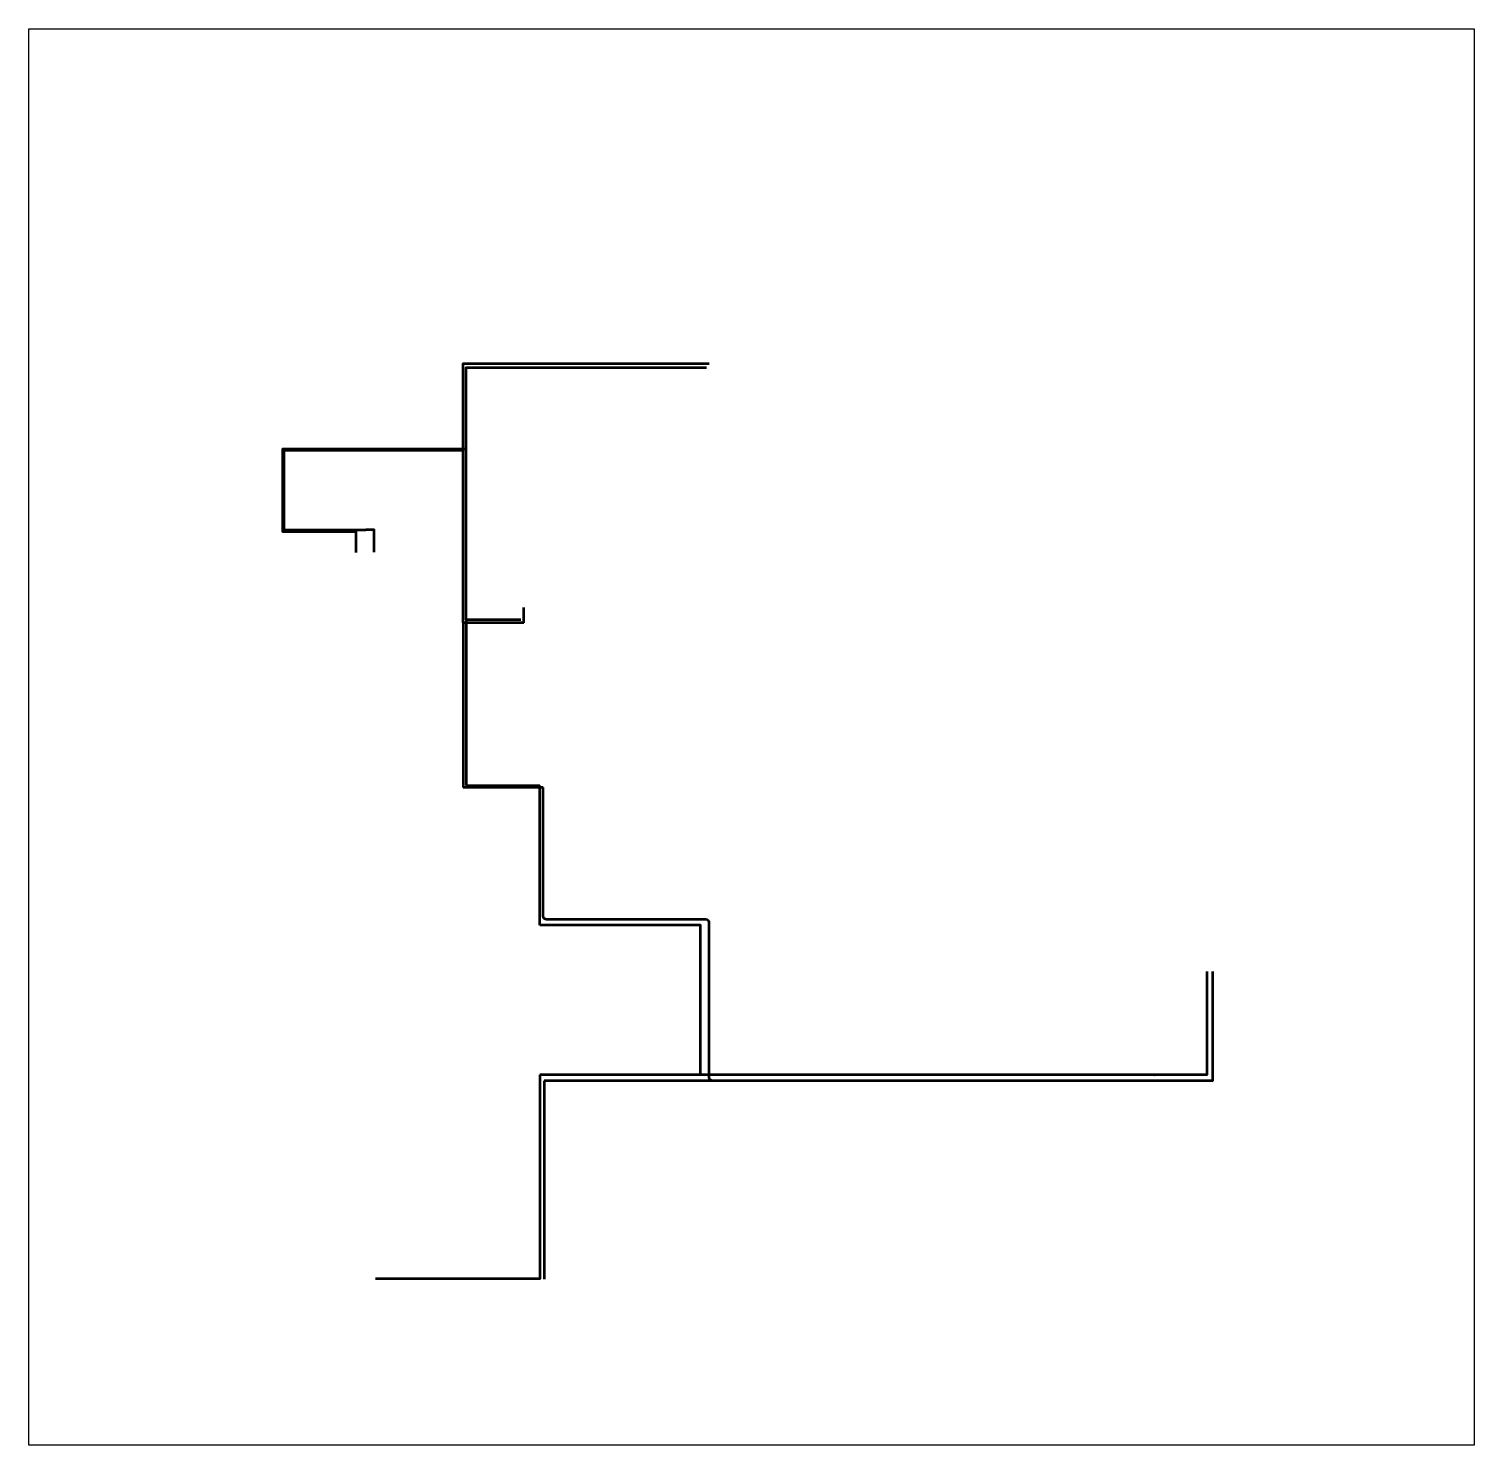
# Model space of a CAD drawing. Header units: millimetres. Extents: x -342894 to 539294, y -36007 to 135936.
# Drawn here: x -225591 to -140064, y 52139 to 135936 of the extents above; entities that cross this region are included whole.
import ezdxf

# ---------------------------------------------------------------- set-up
doc = ezdxf.new("R2010")
doc.units = ezdxf.units.MM
doc.layers.get('Defpoints').update_dxf_attribs({"color": 8})
doc.layers.add('_ЭС_Трасса', color=6, linetype='Проводка в лотке', lineweight=50)
doc.layers.add('_ЭС_Трасса_СПЗ', color=1, linetype='Проводка в лотке', lineweight=50)
doc.linetypes.add('LOTOKSPZ', pattern='A,1.5,-12,[1,лоток спз1.shx,S=1,R=179.996451,X=0,Y=0.000836],-12,1.5', length=27)
doc.linetypes.add('Проводка в лотке', pattern='A,5,[130,ltypeshp.shx,S=1,R=0,X=0,Y=0],1.5,[130,ltypeshp.shx,S=1.5,R=90,X=0,Y=-1],1,[130,ltypeshp.shx,S=1,R=0,X=0.5,Y=0],5', length=12.5)

msp = doc.modelspace()

# ---------------------------------------------------------------- linework, layer by layer
at = {"layer": '_ЭС_Трасса', "ltscale": 40}
for points in [[(-199716, 111076), (-199716, 115901), (-185499, 115901)], [(-196474, 100976), (-199716, 100976), (-199716, 111076), (-210581, 111076), (-210581, 106190), (-206234, 106190), (-206234, 104947)], [(-199716, 100976), (-199716, 91170)], [(-199716, 91170), (-195364, 91170)], [(-195364, 82913), (-195364, 91170)], [(-185846, 74042), (-185846, 82913), (-195364, 82913)], [(-155884, 80170), (-155884, 74042), (-158993, 74042), (-158972, 74042), (-195364, 74042)], [(-195364, 74042), (-195364, 61971), (-205070, 61971)]]:
    msp.add_lwpolyline(points, dxfattribs=at)
at = {"layer": '_ЭС_Трасса_СПЗ', "linetype": 'LOTOKSPZ', "ltscale": 40}
for points in [[(-199896, 110996), (-199896, 116133), (-185329, 116133)], [(-196301, 100794), (-199896, 100794), (-199896, 110996), (-210505, 110996), (-210505, 106299), (-205661, 106299)], [(-205151, 104973), (-205151, 106299), (-205661, 106299)], [(-196301, 100794), (-196301, 101701)], [(-199896, 100794), (-199896, 91045)], [(-195152, 91045), (-199896, 91045)], [(-155550, 80170), (-155550, 73692), (-195099, 73692)], [(-195099, 73692), (-195099, 61958)]]:
    msp.add_lwpolyline(points, dxfattribs=at)
msp.add_lwpolyline([(-184956, 73692), (-185126, 73692, -0.414214), (-185326, 73892), (-185326, 83042, 0.414214), (-185526, 83242), (-194952, 83242, -0.414214), (-195152, 83442), (-195152, 91045)], format="xyb", dxfattribs=at)
at = {"layer": 'Defpoints', "ltscale": 40}
msp.add_lwpolyline([(-140064, 52139), (-225591, 52139), (-225591, 135936), (-140064, 135936)], close=True, dxfattribs=at)

doc.saveas('drawing.dxf')
